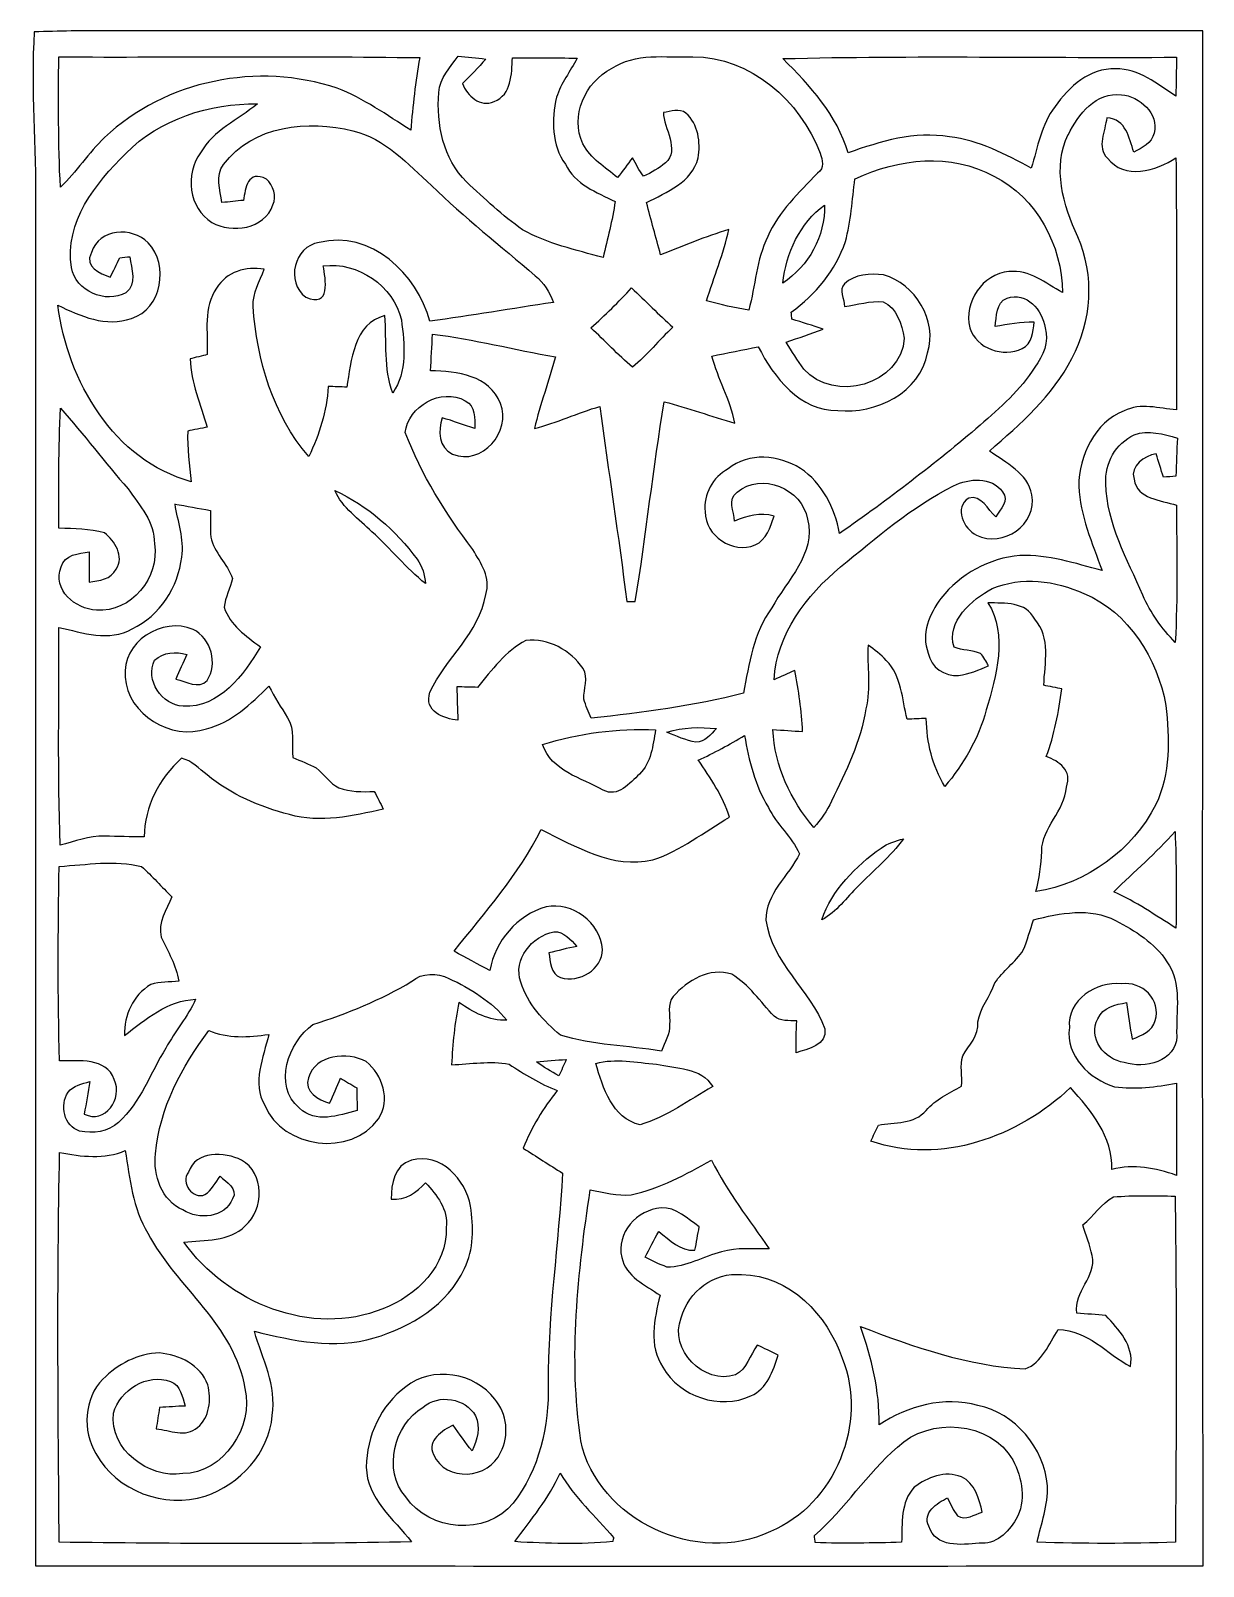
# Model space of a CAD drawing. Header units: centimetres. Extents: x -7.2 to 7.1, y -9.3 to 9.4.
import ezdxf

# ---------------------------------------------------------------- set-up
doc = ezdxf.new("R2010")
doc.units = ezdxf.units.CM
doc.header["$MEASUREMENT"] = 0
doc.layers.add('Camada 1', color=7, linetype='Continuous')

msp = doc.modelspace()

# ---------------------------------------------------------------- linework, layer by layer
at = {"layer": 'Camada 1'}
for points, knots in [([(-7.177, 9.388), (-6.878, 9.398), (-6.578, 9.402), (-6.279, 9.402), (-6.279, 9.402), (-1.834, 9.4), (2.611, 9.402), (7.056, 9.401), (7.056, 9.401), (7.061, 3.17), (7.047, -3.062), (7.063, -9.293), (7.063, -9.293), (2.322, -9.299), (-2.42, -9.294), (-7.161, -9.295), (-7.161, -9.295), (-7.161, -3.768), (-7.162, 1.759), (-7.16, 7.285), (-7.16, 7.285), (-7.155, 7.986), (-7.22, 8.687), (-7.177, 9.388), (-7.177, 9.388), (-7.177, 9.388), (-7.177, 9.388), (-7.177, 9.388)], [0, 0, 0, 0, 0.125, 0.125, 0.125, 0.125, 0.25, 0.25, 0.25, 0.25, 0.375, 0.375, 0.375, 0.375, 0.5, 0.5, 0.5, 0.5, 0.625, 0.625, 0.625, 0.625, 0.75, 0.75, 0.75, 0.75, 1, 1, 1, 1]), ([(-6.879, 9.084), (-6.881, 8.555), (-6.887, 8.025), (-6.858, 7.497), (-6.858, 7.497), (-6.659, 7.68), (-6.519, 7.917), (-6.32, 8.101), (-6.32, 8.101), (-5.583, 8.802), (-4.446, 9.025), (-3.488, 8.702), (-3.488, 8.702), (-3.164, 8.577), (-2.88, 8.375), (-2.59, 8.189), (-2.59, 8.189), (-2.568, 8.486), (-2.532, 8.781), (-2.481, 9.074), (-2.481, 9.074), (-3.947, 9.096), (-5.413, 9.077), (-6.879, 9.083), (-6.879, 9.083), (-6.879, 9.083), (-6.879, 9.084), (-6.879, 9.084)], [0, 0, 0, 0, 0.125, 0.125, 0.125, 0.125, 0.25, 0.25, 0.25, 0.25, 0.375, 0.375, 0.375, 0.375, 0.5, 0.5, 0.5, 0.5, 0.625, 0.625, 0.625, 0.625, 0.75, 0.75, 0.75, 0.75, 1, 1, 1, 1]), ([(-2.014, 9.094), (-2.111, 8.956), (-2.236, 8.828), (-2.249, 8.649), (-2.249, 8.649), (-2.279, 8.263), (-2.197, 7.842), (-1.911, 7.561), (-1.911, 7.561), (-1.693, 7.357), (-1.473, 7.15), (-1.228, 6.978), (-1.228, 6.978), (-0.926, 6.805), (-0.581, 6.734), (-0.249, 6.639), (-0.249, 6.639), (-0.193, 6.866), (-0.134, 7.093), (-0.101, 7.324), (-0.101, 7.324), (-0.328, 7.429), (-0.589, 7.537), (-0.707, 7.775), (-0.707, 7.775), (-0.876, 8.011), (-0.878, 8.318), (-0.816, 8.591), (-0.816, 8.591), (-0.76, 8.762), (-0.647, 8.907), (-0.565, 9.067), (-0.565, 9.067), (-0.827, 9.075), (-1.09, 9.075), (-1.352, 9.071), (-1.352, 9.071), (-1.364, 8.874), (-1.359, 8.626), (-1.575, 8.538), (-1.575, 8.538), (-1.744, 8.463), (-1.905, 8.609), (-1.962, 8.76), (-1.962, 8.76), (-1.862, 8.853), (-1.766, 8.951), (-1.678, 9.056), (-1.678, 9.056), (-1.789, 9.072), (-1.903, 9.082), (-2.015, 9.092), (-2.015, 9.092), (-2.015, 9.092), (-2.014, 9.094), (-2.014, 9.094)], [0, 0, 0, 0, 0.066667, 0.066667, 0.066667, 0.066667, 0.133333, 0.133333, 0.133333, 0.133333, 0.2, 0.2, 0.2, 0.2, 0.266667, 0.266667, 0.266667, 0.266667, 0.333333, 0.333333, 0.333333, 0.333333, 0.4, 0.4, 0.4, 0.4, 0.466667, 0.466667, 0.466667, 0.466667, 0.533333, 0.533333, 0.533333, 0.533333, 0.6, 0.6, 0.6, 0.6, 0.666667, 0.666667, 0.666667, 0.666667, 0.733333, 0.733333, 0.733333, 0.733333, 0.8, 0.8, 0.8, 0.8, 0.866667, 0.866667, 0.866667, 0.866667, 1, 1, 1, 1]), ([(-0.144, 8.941), (-0.464, 8.78), (-0.657, 8.36), (-0.493, 8.025), (-0.493, 8.025), (-0.401, 7.845), (-0.222, 7.739), (-0.071, 7.613), (-0.071, 7.613), (-0.01, 7.693), (0.049, 7.775), (0.11, 7.855), (0.11, 7.855), (0.153, 7.779), (0.19, 7.7), (0.245, 7.631), (0.245, 7.631), (0.341, 7.671), (0.431, 7.726), (0.512, 7.791), (0.512, 7.791), (0.689, 7.951), (0.491, 8.216), (0.487, 8.405), (0.487, 8.405), (0.576, 8.418), (0.681, 8.46), (0.761, 8.398), (0.761, 8.398), (0.913, 8.265), (0.942, 8.041), (0.91, 7.852), (0.91, 7.852), (0.832, 7.556), (0.529, 7.435), (0.281, 7.309), (0.281, 7.309), (0.337, 7.097), (0.394, 6.885), (0.453, 6.674), (0.453, 6.674), (0.726, 6.783), (1, 6.894), (1.283, 6.98), (1.283, 6.98), (1.221, 6.683), (1.099, 6.403), (1.013, 6.112), (1.013, 6.112), (1.183, 6.066), (1.354, 6.029), (1.527, 5.998), (1.527, 5.998), (1.608, 6.296), (1.617, 6.616), (1.759, 6.894), (1.759, 6.894), (1.889, 7.202), (2.137, 7.43), (2.363, 7.668), (2.363, 7.668), (2.459, 7.724), (2.422, 7.831), (2.395, 7.912), (2.395, 7.912), (2.155, 8.547), (1.548, 9.084), (0.846, 9.085), (0.846, 9.085), (0.517, 9.072), (0.144, 9.14), (-0.145, 8.94), (-0.145, 8.94), (-0.145, 8.94), (-0.144, 8.941), (-0.144, 8.941)], [0, 0, 0, 0, 0.05, 0.05, 0.05, 0.05, 0.1, 0.1, 0.1, 0.1, 0.15, 0.15, 0.15, 0.15, 0.2, 0.2, 0.2, 0.2, 0.25, 0.25, 0.25, 0.25, 0.3, 0.3, 0.3, 0.3, 0.35, 0.35, 0.35, 0.35, 0.4, 0.4, 0.4, 0.4, 0.45, 0.45, 0.45, 0.45, 0.5, 0.5, 0.5, 0.5, 0.55, 0.55, 0.55, 0.55, 0.6, 0.6, 0.6, 0.6, 0.65, 0.65, 0.65, 0.65, 0.7, 0.7, 0.7, 0.7, 0.75, 0.75, 0.75, 0.75, 0.8, 0.8, 0.8, 0.8, 0.85, 0.85, 0.85, 0.85, 0.9, 0.9, 0.9, 0.9, 1, 1, 1, 1]), ([(1.942, 9.062), (2.274, 8.732), (2.602, 8.375), (2.736, 7.915), (2.736, 7.915), (3.131, 8.053), (3.547, 8.183), (3.97, 8.109), (3.97, 8.109), (4.332, 8.072), (4.653, 7.896), (4.968, 7.728), (4.968, 7.728), (5.046, 7.984), (5.089, 8.26), (5.257, 8.477), (5.257, 8.477), (5.426, 8.718), (5.68, 8.954), (5.995, 8.936), (5.995, 8.936), (6.28, 8.95), (6.502, 8.745), (6.729, 8.605), (6.729, 8.605), (6.733, 8.763), (6.734, 8.921), (6.737, 9.079), (6.737, 9.079), (5.138, 9.069), (3.539, 9.102), (1.941, 9.062), (1.941, 9.062), (1.941, 9.062), (1.942, 9.062), (1.942, 9.062)], [0, 0, 0, 0, 0.1, 0.1, 0.1, 0.1, 0.2, 0.2, 0.2, 0.2, 0.3, 0.3, 0.3, 0.3, 0.4, 0.4, 0.4, 0.4, 0.5, 0.5, 0.5, 0.5, 0.6, 0.6, 0.6, 0.6, 0.7, 0.7, 0.7, 0.7, 0.8, 0.8, 0.8, 0.8, 1, 1, 1, 1]), ([(5.418, 8.139), (5.222, 7.741), (5.354, 7.274), (5.535, 6.893), (5.535, 6.893), (5.742, 6.422), (5.707, 5.861), (5.461, 5.412), (5.461, 5.412), (5.231, 4.953), (4.837, 4.615), (4.458, 4.283), (4.458, 4.283), (4.658, 4.138), (4.924, 4.018), (4.974, 3.751), (4.974, 3.751), (5.045, 3.388), (4.62, 3.1), (4.301, 3.257), (4.301, 3.257), (4.145, 3.336), (4.021, 3.594), (4.206, 3.711), (4.206, 3.711), (4.362, 3.749), (4.437, 3.567), (4.534, 3.482), (4.534, 3.482), (4.588, 3.57), (4.707, 3.682), (4.619, 3.786), (4.619, 3.786), (4.48, 3.975), (4.211, 3.951), (4.02, 3.861), (4.02, 3.861), (3.514, 3.603), (3.081, 3.229), (2.644, 2.871), (2.644, 2.871), (2.231, 2.527), (1.865, 2.054), (1.834, 1.498), (1.834, 1.498), (1.919, 1.535), (2.003, 1.575), (2.088, 1.612), (2.088, 1.612), (2.133, 1.366), (2.172, 1.119), (2.183, 0.869), (2.183, 0.869), (2.062, 0.874), (1.941, 0.884), (1.821, 0.89), (1.821, 0.89), (1.839, 0.443), (2.039, 0.037), (2.318, -0.303), (2.318, -0.303), (2.405, -0.207), (2.48, -0.098), (2.536, 0.019), (2.536, 0.019), (2.707, 0.381), (2.894, 0.745), (2.954, 1.145), (2.954, 1.145), (3.017, 1.4), (2.964, 1.662), (2.979, 1.92), (2.979, 1.92), (3.059, 1.865), (3.137, 1.806), (3.202, 1.732), (3.202, 1.732), (3.389, 1.543), (3.394, 1.26), (3.455, 1.017), (3.455, 1.017), (3.533, 1.02), (3.611, 1.024), (3.689, 1.025), (3.689, 1.025), (3.694, 0.732), (3.762, 0.45), (3.914, 0.197), (3.914, 0.197), (4.145, 0.469), (4.325, 0.785), (4.42, 1.13), (4.42, 1.13), (4.54, 1.545), (4.686, 2.038), (4.44, 2.435), (4.44, 2.435), (4.643, 2.427), (4.903, 2.452), (5.009, 2.234), (5.009, 2.234), (5.21, 2.01), (5.129, 1.701), (5.121, 1.43), (5.121, 1.43), (5.176, 1.419), (5.285, 1.398), (5.34, 1.387), (5.34, 1.387), (5.303, 1.107), (5.248, 0.828), (5.151, 0.562), (5.151, 0.562), (5.308, 0.506), (5.472, 0.391), (5.395, 0.191), (5.395, 0.191), (5.379, -0.103), (5.094, -0.3), (5.095, -0.593), (5.095, -0.593), (5.088, -0.758), (5.068, -0.923), (5.025, -1.083), (5.025, -1.083), (5.64, -0.986), (6.204, -0.577), (6.486, -0.022), (6.486, -0.022), (6.661, 0.352), (6.653, 0.785), (6.608, 1.186), (6.608, 1.186), (6.502, 1.754), (6.157, 2.321), (5.607, 2.548), (5.607, 2.548), (5.265, 2.708), (4.843, 2.758), (4.491, 2.608), (4.491, 2.608), (4.245, 2.479), (3.93, 2.206), (4.027, 1.895), (4.027, 1.895), (4.13, 1.853), (4.247, 1.859), (4.35, 1.818), (4.35, 1.818), (4.389, 1.773), (4.416, 1.72), (4.448, 1.669), (4.448, 1.669), (4.332, 1.615), (4.21, 1.569), (4.083, 1.548), (4.083, 1.548), (3.915, 1.536), (3.742, 1.651), (3.713, 1.822), (3.713, 1.822), (3.621, 2.054), (3.729, 2.303), (3.868, 2.489), (3.868, 2.489), (4.1, 2.784), (4.454, 2.981), (4.83, 3.01), (4.83, 3.01), (5.174, 3.026), (5.502, 2.914), (5.83, 2.828), (5.83, 2.828), (5.709, 3.162), (5.565, 3.495), (5.545, 3.855), (5.545, 3.855), (5.553, 4.227), (5.732, 4.632), (6.1, 4.772), (6.1, 4.772), (6.299, 4.874), (6.525, 4.803), (6.735, 4.783), (6.735, 4.783), (6.734, 5.806), (6.741, 6.83), (6.73, 7.854), (6.73, 7.854), (6.491, 7.693), (6.098, 7.583), (5.896, 7.85), (5.896, 7.85), (5.761, 7.984), (5.868, 8.181), (5.888, 8.34), (5.888, 8.34), (6.128, 8.327), (6.154, 8.097), (6.217, 7.923), (6.217, 7.923), (6.314, 7.979), (6.439, 8.031), (6.464, 8.155), (6.464, 8.155), (6.527, 8.389), (6.285, 8.605), (6.067, 8.623), (6.067, 8.623), (5.76, 8.659), (5.538, 8.385), (5.42, 8.137), (5.42, 8.137), (5.42, 8.137), (5.418, 8.139), (5.418, 8.139)], [0, 0, 0, 0, 0.018182, 0.018182, 0.018182, 0.018182, 0.036364, 0.036364, 0.036364, 0.036364, 0.054545, 0.054545, 0.054545, 0.054545, 0.072727, 0.072727, 0.072727, 0.072727, 0.090909, 0.090909, 0.090909, 0.090909, 0.109091, 0.109091, 0.109091, 0.109091, 0.127273, 0.127273, 0.127273, 0.127273, 0.145455, 0.145455, 0.145455, 0.145455, 0.163636, 0.163636, 0.163636, 0.163636, 0.181818, 0.181818, 0.181818, 0.181818, 0.2, 0.2, 0.2, 0.2, 0.218182, 0.218182, 0.218182, 0.218182, 0.236364, 0.236364, 0.236364, 0.236364, 0.254545, 0.254545, 0.254545, 0.254545, 0.272727, 0.272727, 0.272727, 0.272727, 0.290909, 0.290909, 0.290909, 0.290909, 0.309091, 0.309091, 0.309091, 0.309091, 0.327273, 0.327273, 0.327273, 0.327273, 0.345455, 0.345455, 0.345455, 0.345455, 0.363636, 0.363636, 0.363636, 0.363636, 0.381818, 0.381818, 0.381818, 0.381818, 0.4, 0.4, 0.4, 0.4, 0.418182, 0.418182, 0.418182, 0.418182, 0.436364, 0.436364, 0.436364, 0.436364, 0.454545, 0.454545, 0.454545, 0.454545, 0.472727, 0.472727, 0.472727, 0.472727, 0.490909, 0.490909, 0.490909, 0.490909, 0.509091, 0.509091, 0.509091, 0.509091, 0.527273, 0.527273, 0.527273, 0.527273, 0.545455, 0.545455, 0.545455, 0.545455, 0.563636, 0.563636, 0.563636, 0.563636, 0.581818, 0.581818, 0.581818, 0.581818, 0.6, 0.6, 0.6, 0.6, 0.618182, 0.618182, 0.618182, 0.618182, 0.636364, 0.636364, 0.636364, 0.636364, 0.654545, 0.654545, 0.654545, 0.654545, 0.672727, 0.672727, 0.672727, 0.672727, 0.690909, 0.690909, 0.690909, 0.690909, 0.709091, 0.709091, 0.709091, 0.709091, 0.727273, 0.727273, 0.727273, 0.727273, 0.745455, 0.745455, 0.745455, 0.745455, 0.763636, 0.763636, 0.763636, 0.763636, 0.781818, 0.781818, 0.781818, 0.781818, 0.8, 0.8, 0.8, 0.8, 0.818182, 0.818182, 0.818182, 0.818182, 0.836364, 0.836364, 0.836364, 0.836364, 0.854545, 0.854545, 0.854545, 0.854545, 0.872727, 0.872727, 0.872727, 0.872727, 0.890909, 0.890909, 0.890909, 0.890909, 0.909091, 0.909091, 0.909091, 0.909091, 0.927273, 0.927273, 0.927273, 0.927273, 0.945455, 0.945455, 0.945455, 0.945455, 0.963636, 0.963636, 0.963636, 0.963636, 1, 1, 1, 1]), ([(-6.062, 7.906), (-6.43, 7.544), (-6.809, 7.071), (-6.723, 6.517), (-6.723, 6.517), (-6.679, 6.232), (-6.304, 6.072), (-6.06, 6.211), (-6.06, 6.211), (-5.918, 6.315), (-5.999, 6.503), (-6.012, 6.649), (-6.012, 6.649), (-6.043, 6.646), (-6.104, 6.641), (-6.135, 6.638), (-6.135, 6.638), (-6.173, 6.558), (-6.211, 6.477), (-6.252, 6.399), (-6.252, 6.399), (-6.373, 6.452), (-6.573, 6.515), (-6.481, 6.702), (-6.481, 6.702), (-6.388, 6.997), (-5.984, 7.017), (-5.789, 6.819), (-5.789, 6.819), (-5.535, 6.549), (-5.619, 6.016), (-5.994, 5.897), (-5.994, 5.897), (-6.3, 5.788), (-6.615, 5.926), (-6.889, 6.058), (-6.889, 6.058), (-6.773, 5.136), (-6.207, 4.167), (-5.264, 3.909), (-5.264, 3.909), (-5.288, 4.114), (-5.316, 4.32), (-5.308, 4.527), (-5.308, 4.527), (-5.248, 4.539), (-5.128, 4.562), (-5.069, 4.574), (-5.069, 4.574), (-5.152, 4.848), (-5.268, 5.116), (-5.278, 5.407), (-5.278, 5.407), (-5.226, 5.419), (-5.122, 5.444), (-5.07, 5.457), (-5.07, 5.457), (-5.061, 5.727), (-5.12, 6.033), (-4.955, 6.268), (-4.955, 6.268), (-4.837, 6.464), (-4.597, 6.537), (-4.377, 6.498), (-4.377, 6.498), (-4.429, 6.35), (-4.515, 6.207), (-4.511, 6.045), (-4.511, 6.045), (-4.464, 5.389), (-4.27, 4.722), (-3.833, 4.216), (-3.833, 4.216), (-3.703, 4.485), (-3.613, 4.768), (-3.596, 5.069), (-3.596, 5.069), (-3.521, 5.068), (-3.446, 5.064), (-3.371, 5.062), (-3.371, 5.062), (-3.314, 5.376), (-3.287, 5.842), (-2.906, 5.932), (-2.906, 5.932), (-2.883, 5.619), (-2.922, 5.289), (-2.81, 4.989), (-2.81, 4.989), (-2.634, 5.251), (-2.664, 5.582), (-2.705, 5.88), (-2.705, 5.88), (-2.803, 6.297), (-3.232, 6.59), (-3.657, 6.539), (-3.657, 6.539), (-3.628, 6.377), (-3.562, 6.019), (-3.87, 6.159), (-3.87, 6.159), (-4.118, 6.336), (-4.013, 6.78), (-3.706, 6.821), (-3.706, 6.821), (-3.085, 6.986), (-2.506, 6.435), (-2.359, 5.865), (-2.359, 5.865), (-1.856, 5.932), (-1.356, 6.018), (-0.854, 6.094), (-0.854, 6.094), (-0.901, 6.217), (-0.967, 6.335), (-1.074, 6.417), (-1.074, 6.417), (-1.497, 6.782), (-1.939, 7.126), (-2.338, 7.518), (-2.338, 7.518), (-2.626, 7.776), (-2.905, 8.09), (-3.296, 8.184), (-3.296, 8.184), (-3.837, 8.314), (-4.516, 8.253), (-4.87, 7.774), (-4.87, 7.774), (-4.977, 7.635), (-4.91, 7.464), (-4.89, 7.309), (-4.89, 7.309), (-4.802, 7.318), (-4.714, 7.327), (-4.626, 7.336), (-4.626, 7.336), (-4.608, 7.482), (-4.578, 7.713), (-4.349, 7.595), (-4.349, 7.595), (-4.266, 7.519), (-4.218, 7.386), (-4.27, 7.28), (-4.27, 7.28), (-4.372, 6.988), (-4.769, 6.927), (-5.012, 7.067), (-5.012, 7.067), (-5.3, 7.239), (-5.339, 7.657), (-5.151, 7.915), (-5.151, 7.915), (-4.994, 8.19), (-4.695, 8.318), (-4.459, 8.511), (-4.459, 8.511), (-5.044, 8.518), (-5.644, 8.329), (-6.062, 7.908), (-6.062, 7.908), (-6.062, 7.908), (-6.062, 7.906), (-6.062, 7.906)], [0, 0, 0, 0, 0.02381, 0.02381, 0.02381, 0.02381, 0.047619, 0.047619, 0.047619, 0.047619, 0.071429, 0.071429, 0.071429, 0.071429, 0.095238, 0.095238, 0.095238, 0.095238, 0.119048, 0.119048, 0.119048, 0.119048, 0.142857, 0.142857, 0.142857, 0.142857, 0.166667, 0.166667, 0.166667, 0.166667, 0.190476, 0.190476, 0.190476, 0.190476, 0.214286, 0.214286, 0.214286, 0.214286, 0.238095, 0.238095, 0.238095, 0.238095, 0.261905, 0.261905, 0.261905, 0.261905, 0.285714, 0.285714, 0.285714, 0.285714, 0.309524, 0.309524, 0.309524, 0.309524, 0.333333, 0.333333, 0.333333, 0.333333, 0.357143, 0.357143, 0.357143, 0.357143, 0.380952, 0.380952, 0.380952, 0.380952, 0.404762, 0.404762, 0.404762, 0.404762, 0.428571, 0.428571, 0.428571, 0.428571, 0.452381, 0.452381, 0.452381, 0.452381, 0.47619, 0.47619, 0.47619, 0.47619, 0.5, 0.5, 0.5, 0.5, 0.52381, 0.52381, 0.52381, 0.52381, 0.547619, 0.547619, 0.547619, 0.547619, 0.571429, 0.571429, 0.571429, 0.571429, 0.595238, 0.595238, 0.595238, 0.595238, 0.619048, 0.619048, 0.619048, 0.619048, 0.642857, 0.642857, 0.642857, 0.642857, 0.666667, 0.666667, 0.666667, 0.666667, 0.690476, 0.690476, 0.690476, 0.690476, 0.714286, 0.714286, 0.714286, 0.714286, 0.738095, 0.738095, 0.738095, 0.738095, 0.761905, 0.761905, 0.761905, 0.761905, 0.785714, 0.785714, 0.785714, 0.785714, 0.809524, 0.809524, 0.809524, 0.809524, 0.833333, 0.833333, 0.833333, 0.833333, 0.857143, 0.857143, 0.857143, 0.857143, 0.880952, 0.880952, 0.880952, 0.880952, 0.904762, 0.904762, 0.904762, 0.904762, 0.928571, 0.928571, 0.928571, 0.928571, 0.952381, 0.952381, 0.952381, 0.952381, 1, 1, 1, 1]), ([(2.82, 7.597), (2.787, 7.341), (2.77, 7.083), (2.703, 6.833), (2.703, 6.833), (2.587, 6.481), (2.338, 6.191), (2.044, 5.973), (2.044, 5.973), (2.046, 5.952), (2.049, 5.909), (2.051, 5.888), (2.051, 5.888), (2.179, 5.851), (2.305, 5.81), (2.431, 5.766), (2.431, 5.766), (2.284, 5.709), (2.133, 5.661), (1.984, 5.61), (1.984, 5.61), (2.048, 5.495), (2.12, 5.385), (2.199, 5.28), (2.199, 5.28), (2.558, 4.865), (3.388, 5.087), (3.421, 5.659), (3.421, 5.659), (3.388, 5.824), (3.335, 6.028), (3.163, 6.101), (3.163, 6.101), (3.005, 6.116), (2.848, 6.064), (2.692, 6.042), (2.692, 6.042), (2.696, 6.132), (2.615, 6.251), (2.693, 6.32), (2.693, 6.32), (2.818, 6.436), (3.007, 6.45), (3.168, 6.427), (3.168, 6.427), (3.555, 6.321), (3.829, 5.87), (3.705, 5.481), (3.705, 5.481), (3.62, 4.997), (3.07, 4.726), (2.612, 4.778), (2.612, 4.778), (2.148, 4.77), (1.833, 5.178), (1.643, 5.553), (1.643, 5.553), (1.454, 5.516), (1.264, 5.478), (1.076, 5.439), (1.076, 5.439), (1.151, 5.16), (1.302, 4.908), (1.358, 4.624), (1.358, 4.624), (1.07, 4.709), (0.785, 4.801), (0.498, 4.884), (0.498, 4.884), (0.361, 4.075), (0.276, 3.258), (0.144, 2.449), (0.144, 2.449), (0.118, 2.449), (0.066, 2.449), (0.041, 2.449), (0.041, 2.449), (-0.059, 3.243), (-0.181, 4.033), (-0.287, 4.826), (-0.287, 4.826), (-0.557, 4.75), (-0.811, 4.622), (-1.085, 4.559), (-1.085, 4.559), (-1.012, 4.853), (-0.908, 5.138), (-0.829, 5.431), (-0.829, 5.431), (-1.329, 5.516), (-1.821, 5.644), (-2.325, 5.707), (-2.325, 5.707), (-2.333, 5.557), (-2.342, 5.408), (-2.349, 5.259), (-2.349, 5.259), (-2.03, 5.259), (-1.629, 5.204), (-1.499, 4.862), (-1.499, 4.862), (-1.36, 4.52), (-1.726, 4.098), (-2.081, 4.245), (-2.081, 4.245), (-2.255, 4.322), (-2.256, 4.532), (-2.208, 4.688), (-2.208, 4.688), (-2.074, 4.649), (-1.943, 4.6), (-1.811, 4.556), (-1.811, 4.556), (-1.809, 4.676), (-1.8, 4.832), (-1.926, 4.895), (-1.926, 4.895), (-2.22, 5.06), (-2.623, 4.828), (-2.658, 4.508), (-2.658, 4.508), (-2.461, 3.993), (-2.163, 3.522), (-1.835, 3.082), (-1.835, 3.082), (-1.735, 2.919), (-1.611, 2.738), (-1.677, 2.535), (-1.677, 2.535), (-1.758, 2.067), (-2.162, 1.76), (-2.357, 1.347), (-2.357, 1.347), (-2.435, 1.114), (-2.189, 1.022), (-2.016, 1.005), (-2.016, 1.005), (-2.021, 1.14), (-2.027, 1.277), (-2.03, 1.412), (-2.03, 1.412), (-1.945, 1.409), (-1.862, 1.408), (-1.776, 1.404), (-1.776, 1.404), (-1.603, 1.615), (-1.435, 1.849), (-1.187, 1.977), (-1.187, 1.977), (-0.918, 2.009), (-0.642, 1.856), (-0.492, 1.635), (-0.492, 1.635), (-0.42, 1.52), (-0.488, 1.387), (-0.481, 1.263), (-0.481, 1.263), (-0.463, 1.181), (-0.423, 1.106), (-0.392, 1.028), (-0.392, 1.028), (0.23, 1.1), (0.855, 1.175), (1.462, 1.334), (1.462, 1.334), (1.532, 1.692), (1.584, 2.07), (1.807, 2.372), (1.807, 2.372), (1.989, 2.711), (2.348, 3.029), (2.243, 3.455), (2.243, 3.455), (2.177, 3.824), (1.678, 4.033), (1.384, 3.781), (1.384, 3.781), (1.264, 3.699), (1.347, 3.547), (1.354, 3.429), (1.354, 3.429), (1.506, 3.491), (1.67, 3.544), (1.834, 3.489), (1.834, 3.489), (1.788, 3.358), (1.743, 3.199), (1.603, 3.139), (1.603, 3.139), (1.333, 3.028), (0.995, 3.25), (0.996, 3.542), (0.996, 3.542), (0.972, 3.756), (1.085, 3.968), (1.276, 4.065), (1.276, 4.065), (1.526, 4.273), (1.893, 4.234), (2.156, 4.072), (2.156, 4.072), (2.423, 3.893), (2.573, 3.589), (2.633, 3.28), (2.633, 3.28), (3.225, 3.69), (3.796, 4.131), (4.346, 4.597), (4.346, 4.597), (4.588, 4.813), (4.84, 5.026), (5.012, 5.306), (5.012, 5.306), (5.115, 5.44), (5.185, 5.613), (5.135, 5.784), (5.135, 5.784), (5.105, 5.996), (4.912, 6.231), (4.672, 6.143), (4.672, 6.143), (4.534, 6.094), (4.548, 5.919), (4.527, 5.799), (4.527, 5.799), (4.684, 5.826), (4.842, 5.855), (5.002, 5.852), (5.002, 5.852), (4.99, 5.735), (4.977, 5.591), (4.858, 5.53), (4.858, 5.53), (4.627, 5.416), (4.298, 5.53), (4.219, 5.785), (4.219, 5.785), (4.144, 6.095), (4.374, 6.442), (4.695, 6.468), (4.695, 6.468), (4.947, 6.496), (5.142, 6.324), (5.349, 6.213), (5.349, 6.213), (5.341, 6.787), (5.038, 7.37), (4.513, 7.629), (4.513, 7.629), (3.992, 7.919), (3.347, 7.847), (2.824, 7.598), (2.824, 7.598), (2.824, 7.598), (2.82, 7.597), (2.82, 7.597)], [0, 0, 0, 0, 0.015385, 0.015385, 0.015385, 0.015385, 0.030769, 0.030769, 0.030769, 0.030769, 0.046154, 0.046154, 0.046154, 0.046154, 0.061538, 0.061538, 0.061538, 0.061538, 0.076923, 0.076923, 0.076923, 0.076923, 0.092308, 0.092308, 0.092308, 0.092308, 0.107692, 0.107692, 0.107692, 0.107692, 0.123077, 0.123077, 0.123077, 0.123077, 0.138462, 0.138462, 0.138462, 0.138462, 0.153846, 0.153846, 0.153846, 0.153846, 0.169231, 0.169231, 0.169231, 0.169231, 0.184615, 0.184615, 0.184615, 0.184615, 0.2, 0.2, 0.2, 0.2, 0.215385, 0.215385, 0.215385, 0.215385, 0.230769, 0.230769, 0.230769, 0.230769, 0.246154, 0.246154, 0.246154, 0.246154, 0.261538, 0.261538, 0.261538, 0.261538, 0.276923, 0.276923, 0.276923, 0.276923, 0.292308, 0.292308, 0.292308, 0.292308, 0.307692, 0.307692, 0.307692, 0.307692, 0.323077, 0.323077, 0.323077, 0.323077, 0.338462, 0.338462, 0.338462, 0.338462, 0.353846, 0.353846, 0.353846, 0.353846, 0.369231, 0.369231, 0.369231, 0.369231, 0.384615, 0.384615, 0.384615, 0.384615, 0.4, 0.4, 0.4, 0.4, 0.415385, 0.415385, 0.415385, 0.415385, 0.430769, 0.430769, 0.430769, 0.430769, 0.446154, 0.446154, 0.446154, 0.446154, 0.461538, 0.461538, 0.461538, 0.461538, 0.476923, 0.476923, 0.476923, 0.476923, 0.492308, 0.492308, 0.492308, 0.492308, 0.507692, 0.507692, 0.507692, 0.507692, 0.523077, 0.523077, 0.523077, 0.523077, 0.538462, 0.538462, 0.538462, 0.538462, 0.553846, 0.553846, 0.553846, 0.553846, 0.569231, 0.569231, 0.569231, 0.569231, 0.584615, 0.584615, 0.584615, 0.584615, 0.6, 0.6, 0.6, 0.6, 0.615385, 0.615385, 0.615385, 0.615385, 0.630769, 0.630769, 0.630769, 0.630769, 0.646154, 0.646154, 0.646154, 0.646154, 0.661538, 0.661538, 0.661538, 0.661538, 0.676923, 0.676923, 0.676923, 0.676923, 0.692308, 0.692308, 0.692308, 0.692308, 0.707692, 0.707692, 0.707692, 0.707692, 0.723077, 0.723077, 0.723077, 0.723077, 0.738462, 0.738462, 0.738462, 0.738462, 0.753846, 0.753846, 0.753846, 0.753846, 0.769231, 0.769231, 0.769231, 0.769231, 0.784615, 0.784615, 0.784615, 0.784615, 0.8, 0.8, 0.8, 0.8, 0.815385, 0.815385, 0.815385, 0.815385, 0.830769, 0.830769, 0.830769, 0.830769, 0.846154, 0.846154, 0.846154, 0.846154, 0.861538, 0.861538, 0.861538, 0.861538, 0.876923, 0.876923, 0.876923, 0.876923, 0.892308, 0.892308, 0.892308, 0.892308, 0.907692, 0.907692, 0.907692, 0.907692, 0.923077, 0.923077, 0.923077, 0.923077, 0.938462, 0.938462, 0.938462, 0.938462, 0.953846, 0.953846, 0.953846, 0.953846, 0.969231, 0.969231, 0.969231, 0.969231, 1, 1, 1, 1]), ([(1.941, 6.328), (2.254, 6.533), (2.458, 6.903), (2.451, 7.278), (2.451, 7.278), (2.15, 7.064), (1.978, 6.69), (1.941, 6.328), (1.941, 6.328), (1.941, 6.328), (1.941, 6.328), (1.941, 6.328)], [0, 0, 0, 0, 0.25, 0.25, 0.25, 0.25, 0.5, 0.5, 0.5, 0.5, 1, 1, 1, 1]), ([(-0.396, 5.782), (-0.224, 5.626), (-0.069, 5.454), (0.11, 5.305), (0.11, 5.305), (0.292, 5.45), (0.431, 5.636), (0.603, 5.79), (0.603, 5.79), (0.432, 5.946), (0.267, 6.109), (0.1, 6.269), (0.1, 6.269), (-0.058, 6.099), (-0.225, 5.938), (-0.396, 5.782), (-0.396, 5.782), (-0.396, 5.782), (-0.396, 5.782), (-0.396, 5.782)], [0, 0, 0, 0, 0.166667, 0.166667, 0.166667, 0.166667, 0.333333, 0.333333, 0.333333, 0.333333, 0.5, 0.5, 0.5, 0.5, 0.666667, 0.666667, 0.666667, 0.666667, 1, 1, 1, 1]), ([(-6.858, 4.804), (-6.882, 4.318), (-6.878, 3.831), (-6.876, 3.344), (-6.876, 3.344), (-6.69, 3.337), (-6.501, 3.336), (-6.321, 3.286), (-6.321, 3.286), (-6.195, 3.189), (-6.075, 2.999), (-6.181, 2.845), (-6.181, 2.845), (-6.237, 2.719), (-6.388, 2.705), (-6.508, 2.685), (-6.508, 2.685), (-6.509, 2.808), (-6.506, 2.931), (-6.507, 3.054), (-6.507, 3.054), (-6.632, 3.037), (-6.811, 3.024), (-6.847, 2.872), (-6.847, 2.872), (-6.96, 2.593), (-6.675, 2.356), (-6.419, 2.346), (-6.419, 2.346), (-5.996, 2.311), (-5.643, 2.745), (-5.714, 3.152), (-5.714, 3.152), (-5.704, 3.414), (-5.895, 3.619), (-6.032, 3.822), (-6.032, 3.822), (-6.318, 4.14), (-6.571, 4.487), (-6.859, 4.804), (-6.859, 4.804), (-6.859, 4.804), (-6.858, 4.804), (-6.858, 4.804)], [0, 0, 0, 0, 0.083333, 0.083333, 0.083333, 0.083333, 0.166667, 0.166667, 0.166667, 0.166667, 0.25, 0.25, 0.25, 0.25, 0.333333, 0.333333, 0.333333, 0.333333, 0.416667, 0.416667, 0.416667, 0.416667, 0.5, 0.5, 0.5, 0.5, 0.583333, 0.583333, 0.583333, 0.583333, 0.666667, 0.666667, 0.666667, 0.666667, 0.75, 0.75, 0.75, 0.75, 0.833333, 0.833333, 0.833333, 0.833333, 1, 1, 1, 1]), ([(6.222, 4.481), (5.998, 4.378), (5.86, 4.132), (5.875, 3.887), (5.875, 3.887), (5.891, 3.397), (6.135, 2.965), (6.327, 2.528), (6.327, 2.528), (6.419, 2.312), (6.558, 2.121), (6.722, 1.953), (6.722, 1.953), (6.751, 2.509), (6.741, 3.066), (6.735, 3.623), (6.735, 3.623), (6.546, 3.688), (6.258, 3.694), (6.22, 3.939), (6.22, 3.939), (6.165, 4.108), (6.349, 4.221), (6.487, 4.25), (6.487, 4.25), (6.52, 4.155), (6.548, 4.06), (6.578, 3.964), (6.578, 3.964), (6.628, 3.968), (6.679, 3.972), (6.729, 3.977), (6.729, 3.977), (6.736, 4.132), (6.741, 4.286), (6.747, 4.44), (6.747, 4.44), (6.58, 4.491), (6.393, 4.542), (6.222, 4.481), (6.222, 4.481), (6.222, 4.481), (6.222, 4.481), (6.222, 4.481)], [0, 0, 0, 0, 0.083333, 0.083333, 0.083333, 0.083333, 0.166667, 0.166667, 0.166667, 0.166667, 0.25, 0.25, 0.25, 0.25, 0.333333, 0.333333, 0.333333, 0.333333, 0.416667, 0.416667, 0.416667, 0.416667, 0.5, 0.5, 0.5, 0.5, 0.583333, 0.583333, 0.583333, 0.583333, 0.666667, 0.666667, 0.666667, 0.666667, 0.75, 0.75, 0.75, 0.75, 0.833333, 0.833333, 0.833333, 0.833333, 1, 1, 1, 1]), ([(-3.515, 3.801), (-3.424, 3.587), (-3.221, 3.458), (-3.063, 3.299), (-3.063, 3.299), (-2.838, 3.096), (-2.646, 2.859), (-2.411, 2.668), (-2.411, 2.668), (-2.421, 2.773), (-2.448, 2.88), (-2.514, 2.965), (-2.514, 2.965), (-2.774, 3.317), (-3.115, 3.618), (-3.514, 3.801), (-3.514, 3.801), (-3.514, 3.801), (-3.515, 3.801), (-3.515, 3.801)], [0, 0, 0, 0, 0.166667, 0.166667, 0.166667, 0.166667, 0.333333, 0.333333, 0.333333, 0.333333, 0.5, 0.5, 0.5, 0.5, 0.666667, 0.666667, 0.666667, 0.666667, 1, 1, 1, 1]), ([(-5.462, 3.636), (-5.429, 3.422), (-5.346, 3.212), (-5.38, 2.992), (-5.38, 2.992), (-5.42, 2.628), (-5.65, 2.276), (-5.983, 2.117), (-5.983, 2.117), (-6.269, 1.958), (-6.583, 2.069), (-6.876, 2.136), (-6.876, 2.136), (-6.874, 1.251), (-6.892, 0.366), (-6.862, -0.518), (-6.862, -0.518), (-6.683, -0.477), (-6.509, -0.396), (-6.322, -0.406), (-6.322, -0.406), (-6.161, -0.41), (-6, -0.417), (-5.838, -0.417), (-5.838, -0.417), (-5.832, -0.046), (-5.657, 0.295), (-5.383, 0.542), (-5.383, 0.542), (-5.258, 0.515), (-5.172, 0.409), (-5.071, 0.34), (-5.071, 0.34), (-4.783, 0.099), (-4.429, -0.052), (-4.068, -0.144), (-4.068, -0.144), (-3.692, -0.251), (-3.296, -0.161), (-2.926, -0.078), (-2.926, -0.078), (-2.961, -0.005), (-2.998, 0.066), (-3.036, 0.137), (-3.036, 0.137), (-3.181, 0.131), (-3.328, 0.131), (-3.466, 0.182), (-3.466, 0.182), (-3.578, 0.236), (-3.647, 0.348), (-3.742, 0.424), (-3.742, 0.424), (-3.834, 0.473), (-3.931, 0.509), (-4.026, 0.551), (-4.026, 0.551), (-4.043, 0.713), (-3.997, 0.892), (-4.092, 1.035), (-4.092, 1.035), (-4.171, 1.161), (-4.248, 1.289), (-4.319, 1.42), (-4.319, 1.42), (-4.538, 1.203), (-4.773, 0.977), (-5.08, 0.899), (-5.08, 0.899), (-5.506, 0.757), (-6.041, 1.069), (-6.068, 1.531), (-6.068, 1.531), (-6.118, 1.951), (-5.614, 2.275), (-5.242, 2.11), (-5.242, 2.11), (-5.023, 2.003), (-4.935, 1.691), (-5.072, 1.488), (-5.072, 1.488), (-5.174, 1.379), (-5.331, 1.477), (-5.451, 1.506), (-5.451, 1.506), (-5.408, 1.607), (-5.363, 1.707), (-5.319, 1.807), (-5.319, 1.807), (-5.453, 1.845), (-5.601, 1.834), (-5.711, 1.737), (-5.711, 1.737), (-5.831, 1.491), (-5.62, 1.19), (-5.363, 1.175), (-5.363, 1.175), (-4.917, 1.152), (-4.627, 1.558), (-4.422, 1.899), (-4.422, 1.899), (-4.598, 2.028), (-4.792, 2.164), (-4.865, 2.38), (-4.865, 2.38), (-4.847, 2.502), (-4.79, 2.613), (-4.762, 2.732), (-4.762, 2.732), (-4.821, 2.912), (-4.991, 3.044), (-5.024, 3.236), (-5.024, 3.236), (-5.037, 3.343), (-5.029, 3.452), (-5.031, 3.56), (-5.031, 3.56), (-5.176, 3.586), (-5.32, 3.612), (-5.465, 3.637), (-5.465, 3.637), (-5.465, 3.637), (-5.462, 3.636), (-5.462, 3.636)], [0, 0, 0, 0, 0.03125, 0.03125, 0.03125, 0.03125, 0.0625, 0.0625, 0.0625, 0.0625, 0.09375, 0.09375, 0.09375, 0.09375, 0.125, 0.125, 0.125, 0.125, 0.15625, 0.15625, 0.15625, 0.15625, 0.1875, 0.1875, 0.1875, 0.1875, 0.21875, 0.21875, 0.21875, 0.21875, 0.25, 0.25, 0.25, 0.25, 0.28125, 0.28125, 0.28125, 0.28125, 0.3125, 0.3125, 0.3125, 0.3125, 0.34375, 0.34375, 0.34375, 0.34375, 0.375, 0.375, 0.375, 0.375, 0.40625, 0.40625, 0.40625, 0.40625, 0.4375, 0.4375, 0.4375, 0.4375, 0.46875, 0.46875, 0.46875, 0.46875, 0.5, 0.5, 0.5, 0.5, 0.53125, 0.53125, 0.53125, 0.53125, 0.5625, 0.5625, 0.5625, 0.5625, 0.59375, 0.59375, 0.59375, 0.59375, 0.625, 0.625, 0.625, 0.625, 0.65625, 0.65625, 0.65625, 0.65625, 0.6875, 0.6875, 0.6875, 0.6875, 0.71875, 0.71875, 0.71875, 0.71875, 0.75, 0.75, 0.75, 0.75, 0.78125, 0.78125, 0.78125, 0.78125, 0.8125, 0.8125, 0.8125, 0.8125, 0.84375, 0.84375, 0.84375, 0.84375, 0.875, 0.875, 0.875, 0.875, 0.90625, 0.90625, 0.90625, 0.90625, 0.9375, 0.9375, 0.9375, 0.9375, 1, 1, 1, 1]), ([(0.91, 0.521), (1.06, 0.302), (1.212, 0.08), (1.292, -0.176), (1.292, -0.176), (0.983, -0.352), (0.699, -0.587), (0.356, -0.696), (0.356, -0.696), (-0.135, -0.81), (-0.579, -0.53), (-1.002, -0.328), (-1.002, -0.328), (-1.277, -0.873), (-1.686, -1.333), (-2.063, -1.809), (-2.063, -1.809), (-1.918, -1.888), (-1.773, -1.968), (-1.626, -2.043), (-1.626, -2.043), (-1.564, -1.683), (-1.295, -1.37), (-0.943, -1.268), (-0.943, -1.268), (-0.62, -1.201), (-0.281, -1.461), (-0.254, -1.786), (-0.254, -1.786), (-0.254, -2.032), (-0.539, -2.197), (-0.766, -2.13), (-0.766, -2.13), (-0.89, -2.088), (-0.888, -1.935), (-0.91, -1.828), (-0.91, -1.828), (-0.795, -1.802), (-0.683, -1.772), (-0.567, -1.749), (-0.567, -1.749), (-0.645, -1.672), (-0.725, -1.561), (-0.847, -1.573), (-0.847, -1.573), (-1.113, -1.622), (-1.351, -1.909), (-1.249, -2.186), (-1.249, -2.186), (-1.171, -2.447), (-0.97, -2.66), (-0.768, -2.831), (-0.768, -2.831), (-0.371, -2.955), (0.053, -2.957), (0.462, -3.024), (0.462, -3.024), (0.505, -2.919), (0.568, -2.816), (0.563, -2.699), (0.563, -2.699), (0.57, -2.584), (0.53, -2.456), (0.607, -2.36), (0.607, -2.36), (0.782, -2.161), (1.044, -2.002), (1.32, -2.088), (1.32, -2.088), (1.528, -2.214), (1.671, -2.425), (1.834, -2.6), (1.834, -2.6), (1.908, -2.668), (2.018, -2.648), (2.11, -2.658), (2.11, -2.658), (2.106, -2.786), (2.101, -2.916), (2.103, -3.045), (2.103, -3.045), (2.246, -2.997), (2.486, -2.955), (2.452, -2.752), (2.452, -2.752), (2.279, -2.278), (1.801, -1.948), (1.736, -1.43), (1.736, -1.43), (1.73, -1.109), (2.016, -0.889), (2.144, -0.621), (2.144, -0.621), (2.049, -0.415), (1.866, -0.263), (1.765, -0.058), (1.765, -0.058), (1.603, 0.21), (1.528, 0.515), (1.475, 0.819), (1.475, 0.819), (1.292, 0.709), (1.104, 0.607), (0.909, 0.517), (0.909, 0.517), (0.909, 0.517), (0.91, 0.521), (0.91, 0.521)], [0, 0, 0, 0, 0.035714, 0.035714, 0.035714, 0.035714, 0.071429, 0.071429, 0.071429, 0.071429, 0.107143, 0.107143, 0.107143, 0.107143, 0.142857, 0.142857, 0.142857, 0.142857, 0.178571, 0.178571, 0.178571, 0.178571, 0.214286, 0.214286, 0.214286, 0.214286, 0.25, 0.25, 0.25, 0.25, 0.285714, 0.285714, 0.285714, 0.285714, 0.321429, 0.321429, 0.321429, 0.321429, 0.357143, 0.357143, 0.357143, 0.357143, 0.392857, 0.392857, 0.392857, 0.392857, 0.428571, 0.428571, 0.428571, 0.428571, 0.464286, 0.464286, 0.464286, 0.464286, 0.5, 0.5, 0.5, 0.5, 0.535714, 0.535714, 0.535714, 0.535714, 0.571429, 0.571429, 0.571429, 0.571429, 0.607143, 0.607143, 0.607143, 0.607143, 0.642857, 0.642857, 0.642857, 0.642857, 0.678571, 0.678571, 0.678571, 0.678571, 0.714286, 0.714286, 0.714286, 0.714286, 0.75, 0.75, 0.75, 0.75, 0.785714, 0.785714, 0.785714, 0.785714, 0.821429, 0.821429, 0.821429, 0.821429, 0.857143, 0.857143, 0.857143, 0.857143, 0.892857, 0.892857, 0.892857, 0.892857, 0.928571, 0.928571, 0.928571, 0.928571, 1, 1, 1, 1]), ([(-0.986, 0.709), (-0.88, 0.389), (-0.512, 0.3), (-0.247, 0.155), (-0.247, 0.155), (-0.072, 0.056), (0.079, 0.242), (0.194, 0.348), (0.194, 0.348), (0.341, 0.487), (0.356, 0.699), (0.392, 0.887), (0.392, 0.887), (-0.074, 0.909), (-0.541, 0.848), (-0.986, 0.709), (-0.986, 0.709), (-0.986, 0.709), (-0.986, 0.709), (-0.986, 0.709)], [0, 0, 0, 0, 0.166667, 0.166667, 0.166667, 0.166667, 0.333333, 0.333333, 0.333333, 0.333333, 0.5, 0.5, 0.5, 0.5, 0.666667, 0.666667, 0.666667, 0.666667, 1, 1, 1, 1]), ([(0.53, 0.859), (0.644, 0.811), (0.76, 0.758), (0.883, 0.738), (0.883, 0.738), (0.992, 0.735), (1.064, 0.832), (1.133, 0.902), (1.133, 0.902), (0.932, 0.926), (0.725, 0.918), (0.53, 0.859), (0.53, 0.859), (0.53, 0.859), (0.53, 0.859), (0.53, 0.859)], [0, 0, 0, 0, 0.2, 0.2, 0.2, 0.2, 0.4, 0.4, 0.4, 0.4, 0.6, 0.6, 0.6, 0.6, 1, 1, 1, 1]), ([(5.975, -1.084), (6.241, -1.207), (6.483, -1.372), (6.73, -1.527), (6.73, -1.527), (6.738, -1.134), (6.735, -0.742), (6.719, -0.35), (6.719, -0.35), (6.489, -0.613), (6.222, -0.839), (5.974, -1.084), (5.974, -1.084), (5.974, -1.084), (5.975, -1.084), (5.975, -1.084)], [0, 0, 0, 0, 0.2, 0.2, 0.2, 0.2, 0.4, 0.4, 0.4, 0.4, 0.6, 0.6, 0.6, 0.6, 1, 1, 1, 1]), ([(3.138, -0.554), (2.827, -0.773), (2.541, -1.06), (2.416, -1.427), (2.416, -1.427), (2.596, -1.33), (2.715, -1.157), (2.859, -1.017), (2.859, -1.017), (3.045, -0.826), (3.254, -0.655), (3.411, -0.438), (3.411, -0.438), (3.316, -0.465), (3.219, -0.494), (3.138, -0.553), (3.138, -0.553), (3.138, -0.553), (3.138, -0.554), (3.138, -0.554)], [0, 0, 0, 0, 0.166667, 0.166667, 0.166667, 0.166667, 0.333333, 0.333333, 0.333333, 0.333333, 0.5, 0.5, 0.5, 0.5, 0.666667, 0.666667, 0.666667, 0.666667, 1, 1, 1, 1]), ([(-6.873, -0.776), (-6.888, -1.566), (-6.891, -2.356), (-6.87, -3.145), (-6.87, -3.145), (-6.635, -3.143), (-6.302, -3.103), (-6.202, -3.369), (-6.202, -3.369), (-6.092, -3.601), (-6.318, -3.924), (-6.568, -3.791), (-6.568, -3.791), (-6.544, -3.659), (-6.518, -3.528), (-6.501, -3.395), (-6.501, -3.395), (-6.593, -3.426), (-6.702, -3.444), (-6.765, -3.526), (-6.765, -3.526), (-6.87, -3.679), (-6.814, -3.943), (-6.624, -3.998), (-6.624, -3.998), (-6.463, -4.035), (-6.275, -4.009), (-6.151, -3.893), (-6.151, -3.893), (-5.879, -3.647), (-5.763, -3.291), (-5.573, -2.988), (-5.573, -2.988), (-5.463, -2.784), (-5.306, -2.607), (-5.211, -2.394), (-5.211, -2.394), (-5.555, -2.407), (-5.818, -2.637), (-6.077, -2.834), (-6.077, -2.834), (-6.08, -2.582), (-5.979, -2.351), (-5.757, -2.213), (-5.757, -2.213), (-5.647, -2.179), (-5.528, -2.188), (-5.415, -2.172), (-5.415, -2.172), (-5.452, -1.979), (-5.545, -1.809), (-5.631, -1.636), (-5.631, -1.636), (-5.674, -1.462), (-5.569, -1.299), (-5.499, -1.147), (-5.499, -1.147), (-5.624, -1.025), (-5.74, -0.893), (-5.869, -0.777), (-5.869, -0.777), (-6.197, -0.693), (-6.539, -0.757), (-6.871, -0.775), (-6.871, -0.775), (-6.871, -0.775), (-6.873, -0.776), (-6.873, -0.776)], [0, 0, 0, 0, 0.055556, 0.055556, 0.055556, 0.055556, 0.111111, 0.111111, 0.111111, 0.111111, 0.166667, 0.166667, 0.166667, 0.166667, 0.222222, 0.222222, 0.222222, 0.222222, 0.277778, 0.277778, 0.277778, 0.277778, 0.333333, 0.333333, 0.333333, 0.333333, 0.388889, 0.388889, 0.388889, 0.388889, 0.444444, 0.444444, 0.444444, 0.444444, 0.5, 0.5, 0.5, 0.5, 0.555556, 0.555556, 0.555556, 0.555556, 0.611111, 0.611111, 0.611111, 0.611111, 0.666667, 0.666667, 0.666667, 0.666667, 0.722222, 0.722222, 0.722222, 0.722222, 0.777778, 0.777778, 0.777778, 0.777778, 0.833333, 0.833333, 0.833333, 0.833333, 0.888889, 0.888889, 0.888889, 0.888889, 1, 1, 1, 1]), ([(4.994, -1.428), (4.954, -1.551), (4.92, -1.675), (4.87, -1.795), (4.87, -1.795), (4.773, -1.943), (4.622, -2.049), (4.523, -2.195), (4.523, -2.195), (4.473, -2.362), (4.34, -2.494), (4.318, -2.67), (4.318, -2.67), (4.329, -2.838), (4.212, -2.953), (4.133, -3.082), (4.133, -3.082), (4.096, -3.201), (4.132, -3.331), (4.116, -3.453), (4.116, -3.453), (3.965, -3.54), (3.802, -3.613), (3.686, -3.747), (3.686, -3.747), (3.544, -3.916), (3.301, -3.892), (3.105, -3.926), (3.105, -3.926), (3.074, -3.991), (3.043, -4.055), (3.014, -4.121), (3.014, -4.121), (3.869, -4.414), (4.811, -4.073), (5.444, -3.47), (5.444, -3.47), (5.698, -3.747), (5.961, -4.067), (5.949, -4.466), (5.949, -4.466), (6.217, -4.399), (6.48, -4.446), (6.736, -4.538), (6.736, -4.538), (6.737, -4.163), (6.737, -3.789), (6.736, -3.414), (6.736, -3.414), (6.489, -3.462), (6.234, -3.495), (5.983, -3.458), (5.983, -3.458), (5.677, -3.366), (5.384, -3.085), (5.432, -2.739), (5.432, -2.739), (5.4, -2.407), (5.764, -2.164), (6.065, -2.207), (6.065, -2.207), (6.311, -2.165), (6.56, -2.405), (6.477, -2.653), (6.477, -2.653), (6.445, -2.783), (6.306, -2.831), (6.198, -2.88), (6.198, -2.88), (6.166, -2.733), (6.152, -2.582), (6.128, -2.434), (6.128, -2.434), (5.996, -2.457), (5.834, -2.489), (5.78, -2.63), (5.78, -2.63), (5.649, -2.86), (5.861, -3.132), (6.101, -3.162), (6.101, -3.162), (6.34, -3.247), (6.738, -3.149), (6.74, -2.846), (6.74, -2.846), (6.727, -2.544), (6.811, -2.198), (6.62, -1.936), (6.62, -1.936), (6.474, -1.705), (6.231, -1.558), (5.994, -1.434), (5.994, -1.434), (5.685, -1.271), (5.315, -1.345), (4.993, -1.426), (4.993, -1.426), (4.993, -1.426), (4.994, -1.428), (4.994, -1.428)], [0, 0, 0, 0, 0.038462, 0.038462, 0.038462, 0.038462, 0.076923, 0.076923, 0.076923, 0.076923, 0.115385, 0.115385, 0.115385, 0.115385, 0.153846, 0.153846, 0.153846, 0.153846, 0.192308, 0.192308, 0.192308, 0.192308, 0.230769, 0.230769, 0.230769, 0.230769, 0.269231, 0.269231, 0.269231, 0.269231, 0.307692, 0.307692, 0.307692, 0.307692, 0.346154, 0.346154, 0.346154, 0.346154, 0.384615, 0.384615, 0.384615, 0.384615, 0.423077, 0.423077, 0.423077, 0.423077, 0.461538, 0.461538, 0.461538, 0.461538, 0.5, 0.5, 0.5, 0.5, 0.538462, 0.538462, 0.538462, 0.538462, 0.576923, 0.576923, 0.576923, 0.576923, 0.615385, 0.615385, 0.615385, 0.615385, 0.653846, 0.653846, 0.653846, 0.653846, 0.692308, 0.692308, 0.692308, 0.692308, 0.730769, 0.730769, 0.730769, 0.730769, 0.769231, 0.769231, 0.769231, 0.769231, 0.807692, 0.807692, 0.807692, 0.807692, 0.846154, 0.846154, 0.846154, 0.846154, 0.884615, 0.884615, 0.884615, 0.884615, 0.923077, 0.923077, 0.923077, 0.923077, 1, 1, 1, 1]), ([(-2.577, -2.174), (-2.955, -2.401), (-3.364, -2.569), (-3.784, -2.701), (-3.784, -2.701), (-4.078, -2.917), (-4.277, -3.446), (-3.946, -3.718), (-3.946, -3.718), (-3.746, -3.912), (-3.474, -3.805), (-3.243, -3.75), (-3.243, -3.75), (-3.244, -3.681), (-3.247, -3.543), (-3.249, -3.474), (-3.249, -3.474), (-3.314, -3.434), (-3.38, -3.394), (-3.446, -3.355), (-3.446, -3.355), (-3.489, -3.457), (-3.532, -3.558), (-3.579, -3.658), (-3.579, -3.658), (-3.712, -3.626), (-3.899, -3.514), (-3.838, -3.349), (-3.838, -3.349), (-3.749, -3.066), (-3.362, -3.027), (-3.135, -3.153), (-3.135, -3.153), (-2.935, -3.311), (-2.833, -3.621), (-2.983, -3.848), (-2.983, -3.848), (-3.317, -4.323), (-4.149, -4.21), (-4.37, -3.683), (-4.37, -3.683), (-4.529, -3.415), (-4.383, -3.101), (-4.321, -2.822), (-4.321, -2.822), (-4.565, -2.857), (-4.82, -2.873), (-5.052, -2.775), (-5.052, -2.775), (-5.378, -3.216), (-5.653, -3.719), (-5.699, -4.276), (-5.699, -4.276), (-5.73, -4.54), (-5.625, -4.846), (-5.365, -4.959), (-5.365, -4.959), (-5.172, -5.084), (-4.856, -5.056), (-4.76, -4.823), (-4.76, -4.823), (-4.69, -4.701), (-4.839, -4.619), (-4.913, -4.548), (-4.913, -4.548), (-4.97, -4.625), (-5.015, -4.718), (-5.097, -4.773), (-5.097, -4.773), (-5.242, -4.835), (-5.405, -4.628), (-5.298, -4.5), (-5.298, -4.5), (-5.209, -4.234), (-4.857, -4.252), (-4.652, -4.352), (-4.652, -4.352), (-4.373, -4.51), (-4.372, -4.955), (-4.608, -5.154), (-4.608, -5.154), (-4.803, -5.349), (-5.101, -5.321), (-5.354, -5.351), (-5.354, -5.351), (-4.834, -6.089), (-3.796, -6.516), (-2.93, -6.162), (-2.93, -6.162), (-2.521, -6.005), (-2.14, -5.637), (-2.16, -5.172), (-2.16, -5.172), (-2.13, -4.954), (-2.274, -4.777), (-2.41, -4.628), (-2.41, -4.628), (-2.52, -4.746), (-2.652, -4.846), (-2.828, -4.826), (-2.828, -4.826), (-2.829, -4.64), (-2.793, -4.415), (-2.583, -4.355), (-2.583, -4.355), (-2.226, -4.255), (-1.921, -4.589), (-1.861, -4.914), (-1.861, -4.914), (-1.831, -5.164), (-1.814, -5.441), (-1.938, -5.671), (-1.938, -5.671), (-2.138, -6.113), (-2.586, -6.387), (-3.037, -6.517), (-3.037, -6.517), (-3.517, -6.661), (-4.022, -6.554), (-4.495, -6.436), (-4.495, -6.436), (-4.398, -6.773), (-4.223, -7.099), (-4.278, -7.462), (-4.278, -7.462), (-4.316, -7.919), (-4.673, -8.3), (-5.095, -8.446), (-5.095, -8.446), (-5.589, -8.599), (-6.177, -8.386), (-6.426, -7.926), (-6.426, -7.926), (-6.593, -7.65), (-6.573, -7.253), (-6.341, -7.021), (-6.341, -7.021), (-6.163, -6.835), (-5.912, -6.71), (-5.653, -6.7), (-5.653, -6.7), (-5.413, -6.724), (-5.147, -6.847), (-5.064, -7.089), (-5.064, -7.089), (-5.016, -7.268), (-5.04, -7.483), (-5.188, -7.61), (-5.188, -7.61), (-5.329, -7.735), (-5.526, -7.64), (-5.692, -7.626), (-5.692, -7.626), (-5.678, -7.539), (-5.664, -7.451), (-5.651, -7.364), (-5.651, -7.364), (-5.547, -7.358), (-5.442, -7.352), (-5.337, -7.347), (-5.337, -7.347), (-5.374, -7.239), (-5.392, -7.092), (-5.517, -7.049), (-5.517, -7.049), (-5.8, -6.944), (-6.136, -7.151), (-6.211, -7.435), (-6.211, -7.435), (-6.264, -7.878), (-5.782, -8.233), (-5.368, -8.171), (-5.368, -8.171), (-4.87, -8.163), (-4.498, -7.603), (-4.613, -7.134), (-4.613, -7.134), (-4.732, -6.365), (-5.448, -5.899), (-5.793, -5.244), (-5.793, -5.244), (-5.975, -4.938), (-6.015, -4.579), (-6.068, -4.235), (-6.068, -4.235), (-6.321, -4.347), (-6.604, -4.309), (-6.868, -4.26), (-6.868, -4.26), (-6.901, -5.842), (-6.887, -7.425), (-6.873, -9.007), (-6.873, -9.007), (-5.442, -9.022), (-4.011, -9.033), (-2.58, -9.001), (-2.58, -9.001), (-2.798, -8.723), (-3.127, -8.476), (-3.132, -8.09), (-3.132, -8.09), (-3.127, -7.718), (-2.96, -7.332), (-2.65, -7.115), (-2.65, -7.115), (-2.336, -6.854), (-1.805, -6.94), (-1.568, -7.264), (-1.568, -7.264), (-1.415, -7.441), (-1.387, -7.708), (-1.498, -7.913), (-1.498, -7.913), (-1.631, -8.235), (-2.171, -8.283), (-2.312, -7.937), (-2.312, -7.937), (-2.399, -7.765), (-2.205, -7.643), (-2.074, -7.582), (-2.074, -7.582), (-1.999, -7.687), (-1.928, -7.796), (-1.842, -7.894), (-1.842, -7.894), (-1.786, -7.762), (-1.734, -7.603), (-1.803, -7.465), (-1.803, -7.465), (-1.922, -7.249), (-2.254, -7.198), (-2.439, -7.361), (-2.439, -7.361), (-2.799, -7.576), (-2.932, -8.125), (-2.652, -8.455), (-2.652, -8.455), (-2.363, -8.876), (-1.675, -8.933), (-1.342, -8.53), (-1.342, -8.53), (-1.023, -8.124), (-0.905, -7.587), (-0.917, -7.079), (-0.917, -7.079), (-0.92, -6.22), (-0.789, -5.368), (-0.742, -4.512), (-0.742, -4.512), (-0.902, -4.411), (-1.061, -4.308), (-1.221, -4.207), (-1.221, -4.207), (-1.121, -3.952), (-0.975, -3.718), (-0.806, -3.504), (-0.806, -3.504), (-1.018, -3.428), (-1.205, -3.303), (-1.394, -3.184), (-1.394, -3.184), (-1.623, -3.14), (-1.862, -3.182), (-2.094, -3.191), (-2.094, -3.191), (-2.078, -2.936), (-2.058, -2.682), (-2.004, -2.432), (-2.004, -2.432), (-1.831, -2.55), (-1.636, -2.661), (-1.419, -2.647), (-1.419, -2.647), (-1.607, -2.423), (-1.861, -2.26), (-2.126, -2.14), (-2.126, -2.14), (-2.27, -2.073), (-2.452, -2.065), (-2.58, -2.176), (-2.58, -2.176), (-2.58, -2.176), (-2.577, -2.174), (-2.577, -2.174)], [0, 0, 0, 0, 0.013889, 0.013889, 0.013889, 0.013889, 0.027778, 0.027778, 0.027778, 0.027778, 0.041667, 0.041667, 0.041667, 0.041667, 0.055556, 0.055556, 0.055556, 0.055556, 0.069444, 0.069444, 0.069444, 0.069444, 0.083333, 0.083333, 0.083333, 0.083333, 0.097222, 0.097222, 0.097222, 0.097222, 0.111111, 0.111111, 0.111111, 0.111111, 0.125, 0.125, 0.125, 0.125, 0.138889, 0.138889, 0.138889, 0.138889, 0.152778, 0.152778, 0.152778, 0.152778, 0.166667, 0.166667, 0.166667, 0.166667, 0.180556, 0.180556, 0.180556, 0.180556, 0.194444, 0.194444, 0.194444, 0.194444, 0.208333, 0.208333, 0.208333, 0.208333, 0.222222, 0.222222, 0.222222, 0.222222, 0.236111, 0.236111, 0.236111, 0.236111, 0.25, 0.25, 0.25, 0.25, 0.263889, 0.263889, 0.263889, 0.263889, 0.277778, 0.277778, 0.277778, 0.277778, 0.291667, 0.291667, 0.291667, 0.291667, 0.305556, 0.305556, 0.305556, 0.305556, 0.319444, 0.319444, 0.319444, 0.319444, 0.333333, 0.333333, 0.333333, 0.333333, 0.347222, 0.347222, 0.347222, 0.347222, 0.361111, 0.361111, 0.361111, 0.361111, 0.375, 0.375, 0.375, 0.375, 0.388889, 0.388889, 0.388889, 0.388889, 0.402778, 0.402778, 0.402778, 0.402778, 0.416667, 0.416667, 0.416667, 0.416667, 0.430556, 0.430556, 0.430556, 0.430556, 0.444444, 0.444444, 0.444444, 0.444444, 0.458333, 0.458333, 0.458333, 0.458333, 0.472222, 0.472222, 0.472222, 0.472222, 0.486111, 0.486111, 0.486111, 0.486111, 0.5, 0.5, 0.5, 0.5, 0.513889, 0.513889, 0.513889, 0.513889, 0.527778, 0.527778, 0.527778, 0.527778, 0.541667, 0.541667, 0.541667, 0.541667, 0.555556, 0.555556, 0.555556, 0.555556, 0.569444, 0.569444, 0.569444, 0.569444, 0.583333, 0.583333, 0.583333, 0.583333, 0.597222, 0.597222, 0.597222, 0.597222, 0.611111, 0.611111, 0.611111, 0.611111, 0.625, 0.625, 0.625, 0.625, 0.638889, 0.638889, 0.638889, 0.638889, 0.652778, 0.652778, 0.652778, 0.652778, 0.666667, 0.666667, 0.666667, 0.666667, 0.680556, 0.680556, 0.680556, 0.680556, 0.694444, 0.694444, 0.694444, 0.694444, 0.708333, 0.708333, 0.708333, 0.708333, 0.722222, 0.722222, 0.722222, 0.722222, 0.736111, 0.736111, 0.736111, 0.736111, 0.75, 0.75, 0.75, 0.75, 0.763889, 0.763889, 0.763889, 0.763889, 0.777778, 0.777778, 0.777778, 0.777778, 0.791667, 0.791667, 0.791667, 0.791667, 0.805556, 0.805556, 0.805556, 0.805556, 0.819444, 0.819444, 0.819444, 0.819444, 0.833333, 0.833333, 0.833333, 0.833333, 0.847222, 0.847222, 0.847222, 0.847222, 0.861111, 0.861111, 0.861111, 0.861111, 0.875, 0.875, 0.875, 0.875, 0.888889, 0.888889, 0.888889, 0.888889, 0.902778, 0.902778, 0.902778, 0.902778, 0.916667, 0.916667, 0.916667, 0.916667, 0.930556, 0.930556, 0.930556, 0.930556, 0.944444, 0.944444, 0.944444, 0.944444, 0.958333, 0.958333, 0.958333, 0.958333, 0.972222, 0.972222, 0.972222, 0.972222, 1, 1, 1, 1]), ([(-1.059, -3.156), (-0.973, -3.218), (-0.881, -3.274), (-0.788, -3.326), (-0.788, -3.326), (-0.756, -3.26), (-0.725, -3.193), (-0.696, -3.126), (-0.696, -3.126), (-0.817, -3.135), (-0.94, -3.143), (-1.06, -3.156), (-1.06, -3.156), (-1.06, -3.156), (-1.059, -3.156), (-1.059, -3.156)], [0, 0, 0, 0, 0.2, 0.2, 0.2, 0.2, 0.4, 0.4, 0.4, 0.4, 0.6, 0.6, 0.6, 0.6, 1, 1, 1, 1]), ([(-0.337, -3.174), (-0.247, -3.471), (-0.141, -3.843), (0.203, -3.923), (0.203, -3.923), (0.523, -3.827), (0.799, -3.62), (1.087, -3.456), (1.087, -3.456), (0.944, -3.22), (0.639, -3.236), (0.402, -3.185), (0.402, -3.185), (0.158, -3.163), (-0.094, -3.11), (-0.337, -3.174), (-0.337, -3.174), (-0.337, -3.174), (-0.337, -3.174), (-0.337, -3.174)], [0, 0, 0, 0, 0.166667, 0.166667, 0.166667, 0.166667, 0.333333, 0.333333, 0.333333, 0.333333, 0.5, 0.5, 0.5, 0.5, 0.666667, 0.666667, 0.666667, 0.666667, 1, 1, 1, 1]), ([(0.094, -4.775), (-0.074, -4.788), (-0.241, -4.746), (-0.405, -4.716), (-0.405, -4.716), (-0.557, -5.722), (-0.669, -6.757), (-0.52, -7.77), (-0.52, -7.77), (-0.313, -8.748), (0.905, -9.296), (1.792, -8.875), (1.792, -8.875), (2.577, -8.548), (2.982, -7.55), (2.666, -6.766), (2.666, -6.766), (2.485, -6.245), (2.024, -5.75), (1.44, -5.747), (1.44, -5.747), (1.104, -5.713), (0.788, -5.95), (0.705, -6.274), (0.705, -6.274), (0.543, -6.654), (0.985, -7.096), (1.364, -6.968), (1.364, -6.968), (1.503, -6.895), (1.545, -6.727), (1.628, -6.605), (1.628, -6.605), (1.714, -6.643), (1.798, -6.685), (1.883, -6.728), (1.883, -6.728), (1.824, -6.92), (1.75, -7.136), (1.551, -7.225), (1.551, -7.225), (1.173, -7.398), (0.688, -7.233), (0.48, -6.875), (0.48, -6.875), (0.304, -6.615), (0.375, -6.283), (0.446, -5.998), (0.446, -5.998), (0.271, -5.875), (0.027, -5.77), (-0.02, -5.539), (-0.02, -5.539), (-0.095, -5.24), (0.17, -4.956), (0.458, -4.934), (0.458, -4.934), (0.642, -4.923), (0.783, -5.068), (0.923, -5.164), (0.923, -5.164), (0.906, -5.26), (0.889, -5.355), (0.871, -5.451), (0.871, -5.451), (0.691, -5.461), (0.564, -5.325), (0.431, -5.223), (0.431, -5.223), (0.37, -5.324), (0.316, -5.428), (0.266, -5.535), (0.266, -5.535), (0.351, -5.581), (0.438, -5.62), (0.528, -5.655), (0.528, -5.655), (0.766, -5.66), (0.971, -5.524), (1.196, -5.47), (1.196, -5.47), (1.384, -5.411), (1.583, -5.442), (1.777, -5.433), (1.777, -5.433), (1.53, -5.082), (1.27, -4.738), (1.072, -4.355), (1.072, -4.355), (0.759, -4.523), (0.445, -4.702), (0.093, -4.774), (0.093, -4.774), (0.093, -4.774), (0.094, -4.775), (0.094, -4.775)], [0, 0, 0, 0, 0.04, 0.04, 0.04, 0.04, 0.08, 0.08, 0.08, 0.08, 0.12, 0.12, 0.12, 0.12, 0.16, 0.16, 0.16, 0.16, 0.2, 0.2, 0.2, 0.2, 0.24, 0.24, 0.24, 0.24, 0.28, 0.28, 0.28, 0.28, 0.32, 0.32, 0.32, 0.32, 0.36, 0.36, 0.36, 0.36, 0.4, 0.4, 0.4, 0.4, 0.44, 0.44, 0.44, 0.44, 0.48, 0.48, 0.48, 0.48, 0.52, 0.52, 0.52, 0.52, 0.56, 0.56, 0.56, 0.56, 0.6, 0.6, 0.6, 0.6, 0.64, 0.64, 0.64, 0.64, 0.68, 0.68, 0.68, 0.68, 0.72, 0.72, 0.72, 0.72, 0.76, 0.76, 0.76, 0.76, 0.8, 0.8, 0.8, 0.8, 0.84, 0.84, 0.84, 0.84, 0.88, 0.88, 0.88, 0.88, 0.92, 0.92, 0.92, 0.92, 1, 1, 1, 1]), ([(5.969, -4.8), (5.82, -4.881), (5.729, -5.037), (5.595, -5.139), (5.595, -5.139), (5.633, -5.265), (5.681, -5.387), (5.71, -5.516), (5.71, -5.516), (5.764, -5.775), (5.483, -5.95), (5.524, -6.215), (5.524, -6.215), (5.642, -6.227), (5.759, -6.234), (5.877, -6.243), (5.877, -6.243), (6.03, -6.42), (6.222, -6.604), (6.176, -6.867), (6.176, -6.867), (5.886, -6.71), (5.655, -6.419), (5.296, -6.417), (5.296, -6.417), (5.183, -6.589), (5.1, -6.82), (4.893, -6.896), (4.893, -6.896), (4.198, -6.86), (3.532, -6.627), (2.888, -6.378), (2.888, -6.378), (3.021, -6.764), (3.123, -7.164), (3.113, -7.576), (3.113, -7.576), (3.466, -7.35), (3.902, -7.223), (4.318, -7.339), (4.318, -7.339), (4.773, -7.431), (5.123, -7.861), (5.166, -8.318), (5.166, -8.318), (5.172, -8.554), (5.089, -8.778), (5.039, -9.006), (5.039, -9.006), (5.6, -9.025), (6.162, -9.024), (6.723, -9.007), (6.723, -9.007), (6.735, -7.602), (6.74, -6.196), (6.719, -4.791), (6.719, -4.791), (6.469, -4.787), (6.218, -4.777), (5.968, -4.801), (5.968, -4.801), (5.968, -4.801), (5.969, -4.8), (5.969, -4.8)], [0, 0, 0, 0, 0.058824, 0.058824, 0.058824, 0.058824, 0.117647, 0.117647, 0.117647, 0.117647, 0.176471, 0.176471, 0.176471, 0.176471, 0.235294, 0.235294, 0.235294, 0.235294, 0.294118, 0.294118, 0.294118, 0.294118, 0.352941, 0.352941, 0.352941, 0.352941, 0.411765, 0.411765, 0.411765, 0.411765, 0.470588, 0.470588, 0.470588, 0.470588, 0.529412, 0.529412, 0.529412, 0.529412, 0.588235, 0.588235, 0.588235, 0.588235, 0.647059, 0.647059, 0.647059, 0.647059, 0.705882, 0.705882, 0.705882, 0.705882, 0.764706, 0.764706, 0.764706, 0.764706, 0.823529, 0.823529, 0.823529, 0.823529, 0.882353, 0.882353, 0.882353, 0.882353, 1, 1, 1, 1]), ([(3.337, -7.848), (2.965, -8.173), (2.699, -8.599), (2.327, -8.925), (2.327, -8.925), (2.329, -8.947), (2.334, -8.989), (2.336, -9.011), (2.336, -9.011), (2.687, -9.022), (3.038, -9.016), (3.388, -9.007), (3.388, -9.007), (3.398, -8.778), (3.372, -8.518), (3.543, -8.336), (3.543, -8.336), (3.7, -8.215), (3.921, -8.128), (4.116, -8.211), (4.116, -8.211), (4.283, -8.284), (4.334, -8.479), (4.371, -8.639), (4.371, -8.639), (4.276, -8.666), (4.168, -8.747), (4.07, -8.685), (4.07, -8.685), (4.017, -8.619), (3.986, -8.54), (3.946, -8.466), (3.946, -8.466), (3.82, -8.53), (3.636, -8.645), (3.721, -8.812), (3.721, -8.812), (3.804, -9.075), (4.115, -9.038), (4.331, -9.017), (4.331, -9.017), (4.532, -9.039), (4.688, -8.886), (4.781, -8.728), (4.781, -8.728), (4.912, -8.506), (4.856, -8.222), (4.744, -8.004), (4.744, -8.004), (4.466, -7.526), (3.724, -7.476), (3.338, -7.847), (3.338, -7.847), (3.338, -7.847), (3.337, -7.848), (3.337, -7.848)], [0, 0, 0, 0, 0.066667, 0.066667, 0.066667, 0.066667, 0.133333, 0.133333, 0.133333, 0.133333, 0.2, 0.2, 0.2, 0.2, 0.266667, 0.266667, 0.266667, 0.266667, 0.333333, 0.333333, 0.333333, 0.333333, 0.4, 0.4, 0.4, 0.4, 0.466667, 0.466667, 0.466667, 0.466667, 0.533333, 0.533333, 0.533333, 0.533333, 0.6, 0.6, 0.6, 0.6, 0.666667, 0.666667, 0.666667, 0.666667, 0.733333, 0.733333, 0.733333, 0.733333, 0.8, 0.8, 0.8, 0.8, 0.866667, 0.866667, 0.866667, 0.866667, 1, 1, 1, 1]), ([(-0.772, -8.164), (-0.908, -8.472), (-1.126, -8.73), (-1.323, -8.999), (-1.323, -8.999), (-0.926, -9.023), (-0.527, -9.035), (-0.131, -8.998), (-0.131, -8.998), (-0.129, -8.986), (-0.123, -8.962), (-0.12, -8.95), (-0.12, -8.95), (-0.339, -8.69), (-0.598, -8.461), (-0.771, -8.163), (-0.771, -8.163), (-0.771, -8.163), (-0.772, -8.164), (-0.772, -8.164)], [0, 0, 0, 0, 0.166667, 0.166667, 0.166667, 0.166667, 0.333333, 0.333333, 0.333333, 0.333333, 0.5, 0.5, 0.5, 0.5, 0.666667, 0.666667, 0.666667, 0.666667, 1, 1, 1, 1])]:
    msp.add_open_spline(points, degree=3, knots=knots, dxfattribs=at)

doc.saveas('drawing.dxf')
